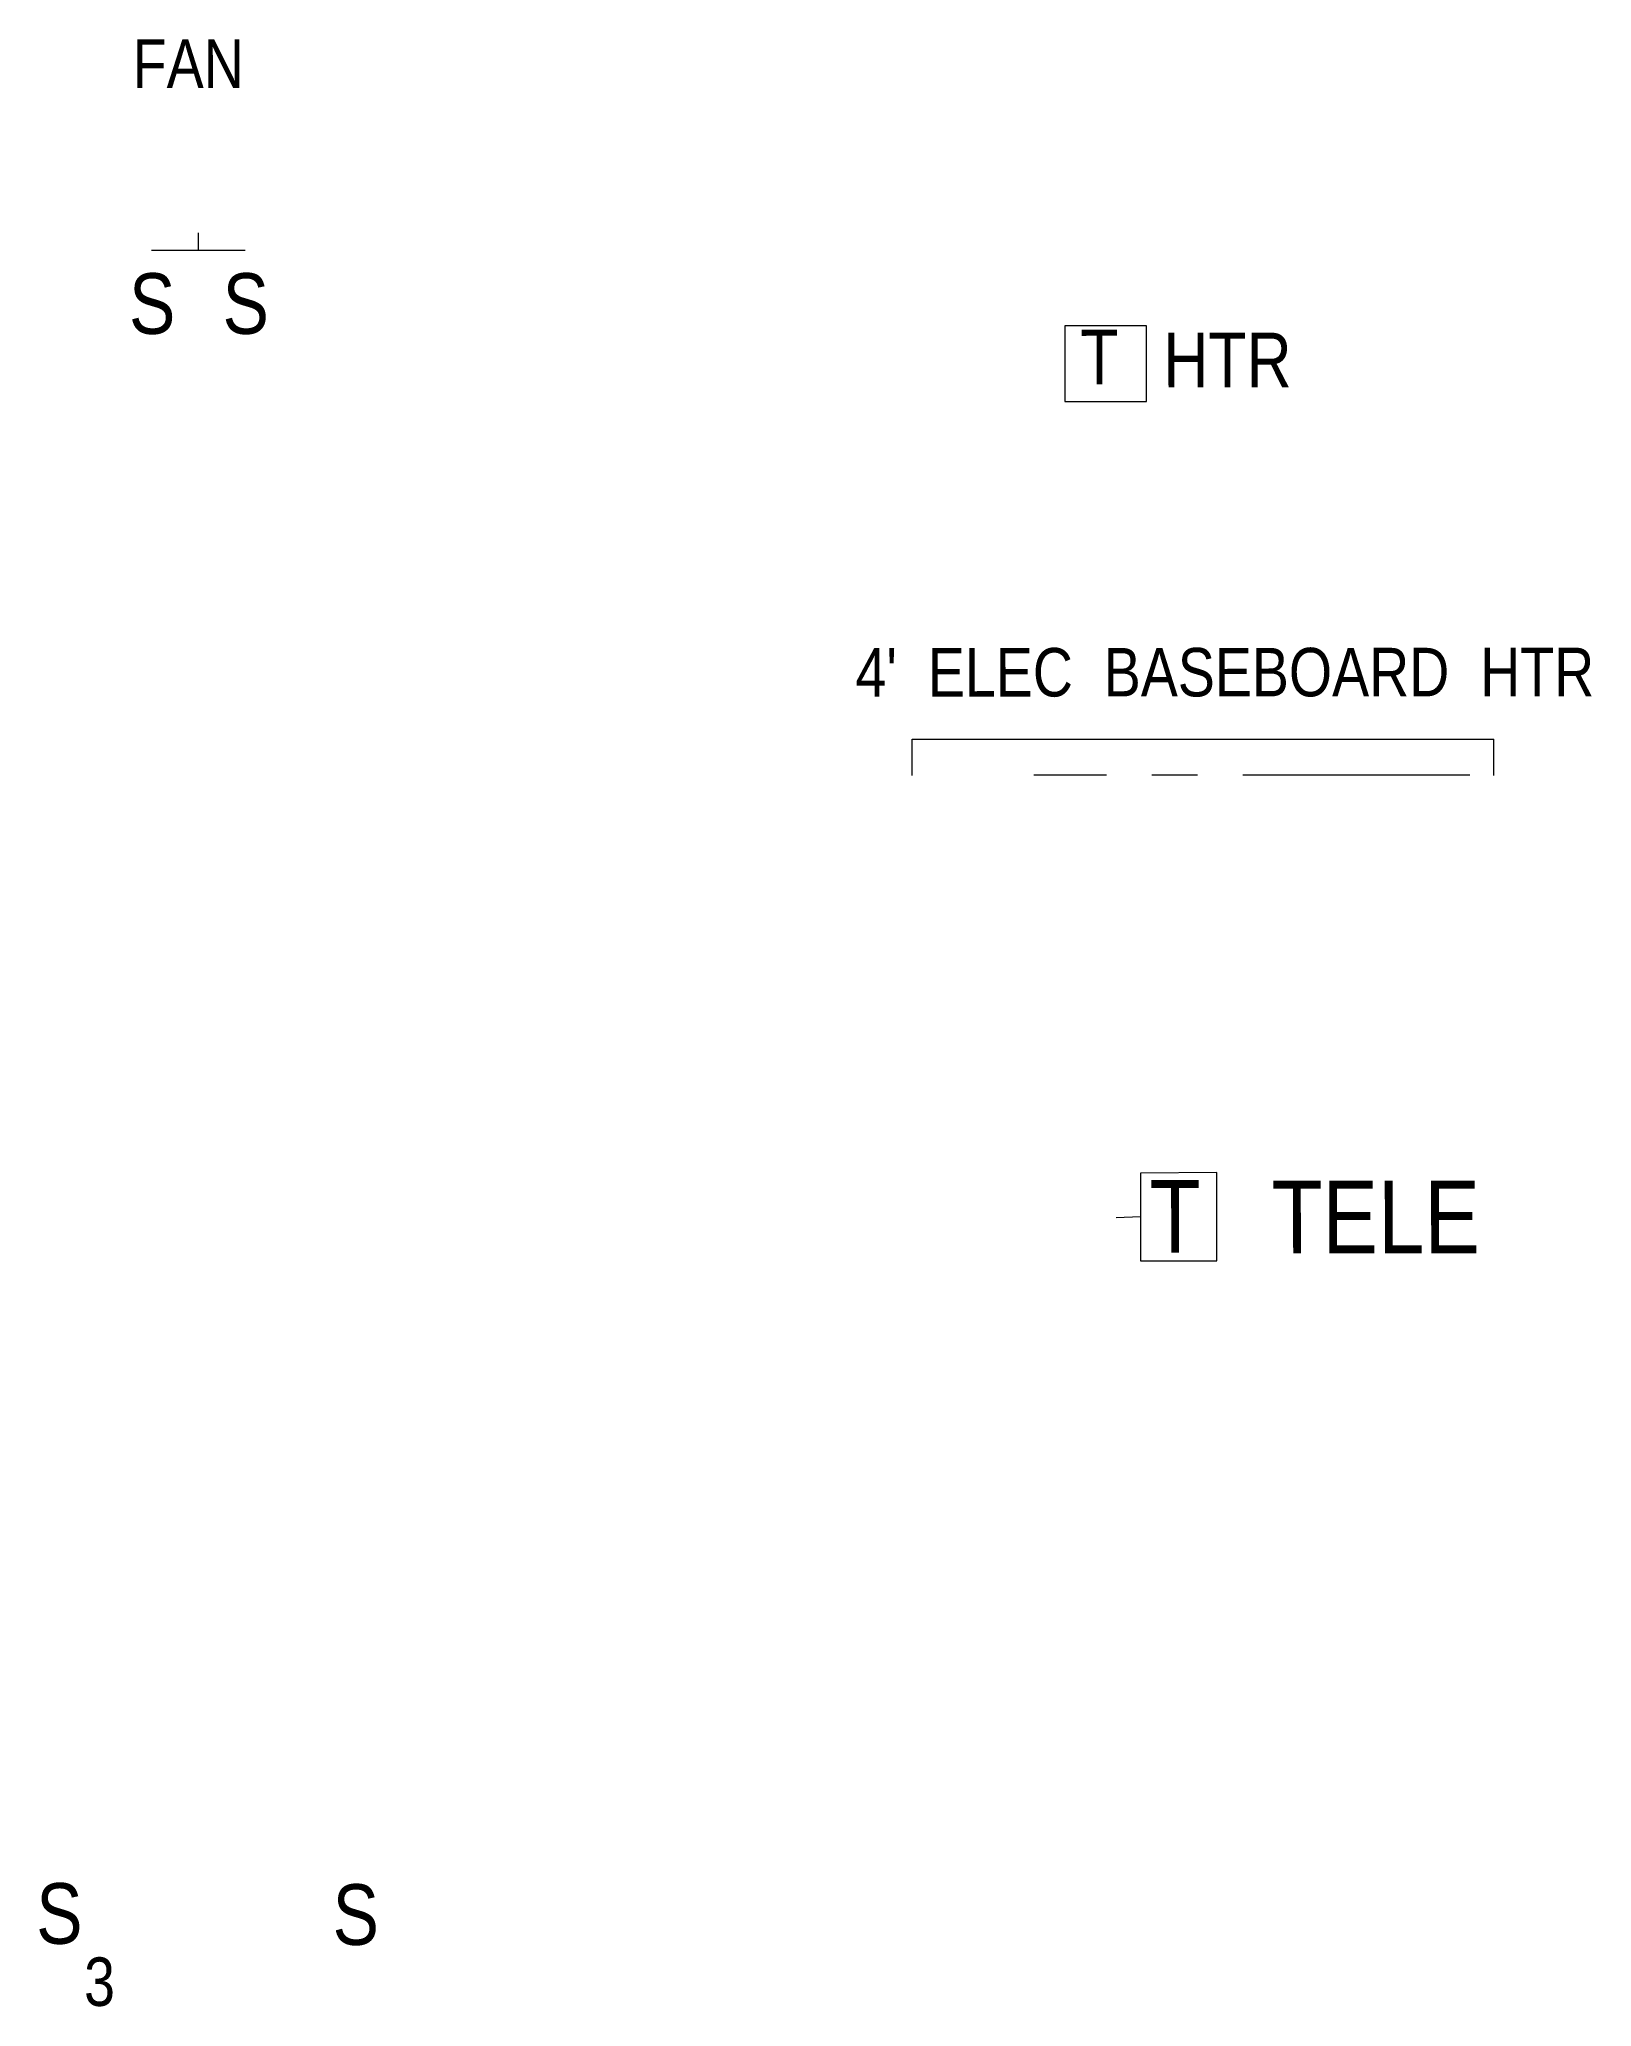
# Model space of a CAD drawing. Header units: inches. Extents: x 3832 to 7939, y 959 to 2015.
# Drawn here: x 5850.6 to 5978.6, y 1273.2 to 1435.6 of the extents above; entities that cross this region are included whole.
import ezdxf

# ---------------------------------------------------------------- set-up
doc = ezdxf.new("R2010")
doc.units = ezdxf.units.IN
doc.header["$MEASUREMENT"] = 0
doc.linetypes.add('CENTER', pattern=[2, 1.25, -0.25, 0.25, -0.25])
doc.layers.add('HVAC', color=1, linetype='Continuous', lineweight=20)
doc.layers.add('WALL FRAMING', color=9, linetype='CENTER', lineweight=30)
doc.layers.add('TEXT80', color=9, linetype='Continuous')
doc.styles.add('ARCHENT', font='technical.ttf', dxfattribs={"height": 6})

msp = doc.modelspace()

# ---------------------------------------------------------------- texts
at = {"layer": 'TEXT80', "attachment_point": 5, "rotation": 0.0328, "style": 'ARCHENT'}
for s, insert, char_height, width in [('{\\C7;FAN}', (5862.84, 1433.56), 4, 360.0625), ('{\\C7;T}', (5938.03, 1409.35), 4.5, 270.0469), ('{\\C7;HTR}', (5948.6, 1409.11), 4.5, 270.0469), ('{\\C7;T}', (5944.27, 1338.45), 6, 360.0625), ('{\\C7;TELE}', (5960.83, 1338.39), 6, 360.0625)]:
    msp.add_mtext(s, dxfattribs=dict(at, insert=insert, char_height=char_height, width=width))
at = {"layer": 'TEXT80', "color": 6, "width": 360.0625, "attachment_point": 5, "rotation": 0.0328, "style": 'ARCHENT'}
for s, insert, char_height in [('{\\C7; }S', (5859.07, 1413.73), 5), ('{\\C7; }S', (5866.79, 1413.73), 5), ('{\\C7; }S', (5851.41, 1280.88), 5), ('{\\C7; }S', (5875.87, 1280.79), 5), ('3', (5855.52, 1275.26), 4)]:
    msp.add_mtext(s, dxfattribs=dict(at, insert=insert, char_height=char_height))
at = {"layer": 'TEXT80', "color": 1, "insert": (5948.38, 1383.32), "char_height": 4, "width": 360.0625, "attachment_point": 5, "rotation": 0.0328, "style": 'ARCHENT'}
msp.add_mtext("{\\C7;4'  ELEC  BASEBOARD  HTR}", dxfattribs=at)

# ---------------------------------------------------------------- linework, layer by layer
at = {"layer": 'HVAC', "lineweight": 20, "ltscale": 15}
for p, q in [((5935.18, 1411.93), (5935.18, 1405.69)), ((5941.92, 1411.93), (5935.18, 1411.93)), ((5941.92, 1405.69), (5941.92, 1411.93)), ((5935.18, 1405.69), (5941.92, 1405.69)), ((5922.57, 1374.83), (5922.57, 1377.83)), ((5922.59, 1377.82), (5970.57, 1377.83)), ((5970.57, 1374.83), (5970.57, 1377.83))]:
    msp.add_line(p, q, dxfattribs=at)
at = {"layer": 'WALL FRAMING', "color": 6, "linetype": 'Continuous', "lineweight": 9, "ltscale": 150}
for p, q in [((5863.68, 1418.17), (5863.68, 1419.6)), ((5859.82, 1418.17), (5867.53, 1418.17))]:
    msp.add_line(p, q, dxfattribs=at)
at = {"layer": 'WALL FRAMING', "lineweight": 9, "ltscale": 15}
msp.add_line((5968.61, 1374.86), (5932.61, 1374.86), dxfattribs=at)
at = {"layer": 'WALL FRAMING', "color": 7, "linetype": 'Continuous', "lineweight": 9, "ltscale": 150}
for p, q in [((5947.73, 1342.05), (5941.41, 1342)), ((5941.41, 1342), (5941.41, 1334.78)), ((5947.73, 1334.78), (5947.73, 1342.05)), ((5941.41, 1338.39), (5939.4, 1338.32)), ((5941.41, 1334.78), (5947.73, 1334.78))]:
    msp.add_line(p, q, dxfattribs=at)

msp.set_redraw_order([(e.dxf.handle, doc.entitydb.next_handle()) for e in msp.query("TEXT MTEXT ATTDEF DIMENSION ARC_DIMENSION")])  # texts and dimensions are drawn at this point

doc.saveas('drawing.dxf')
